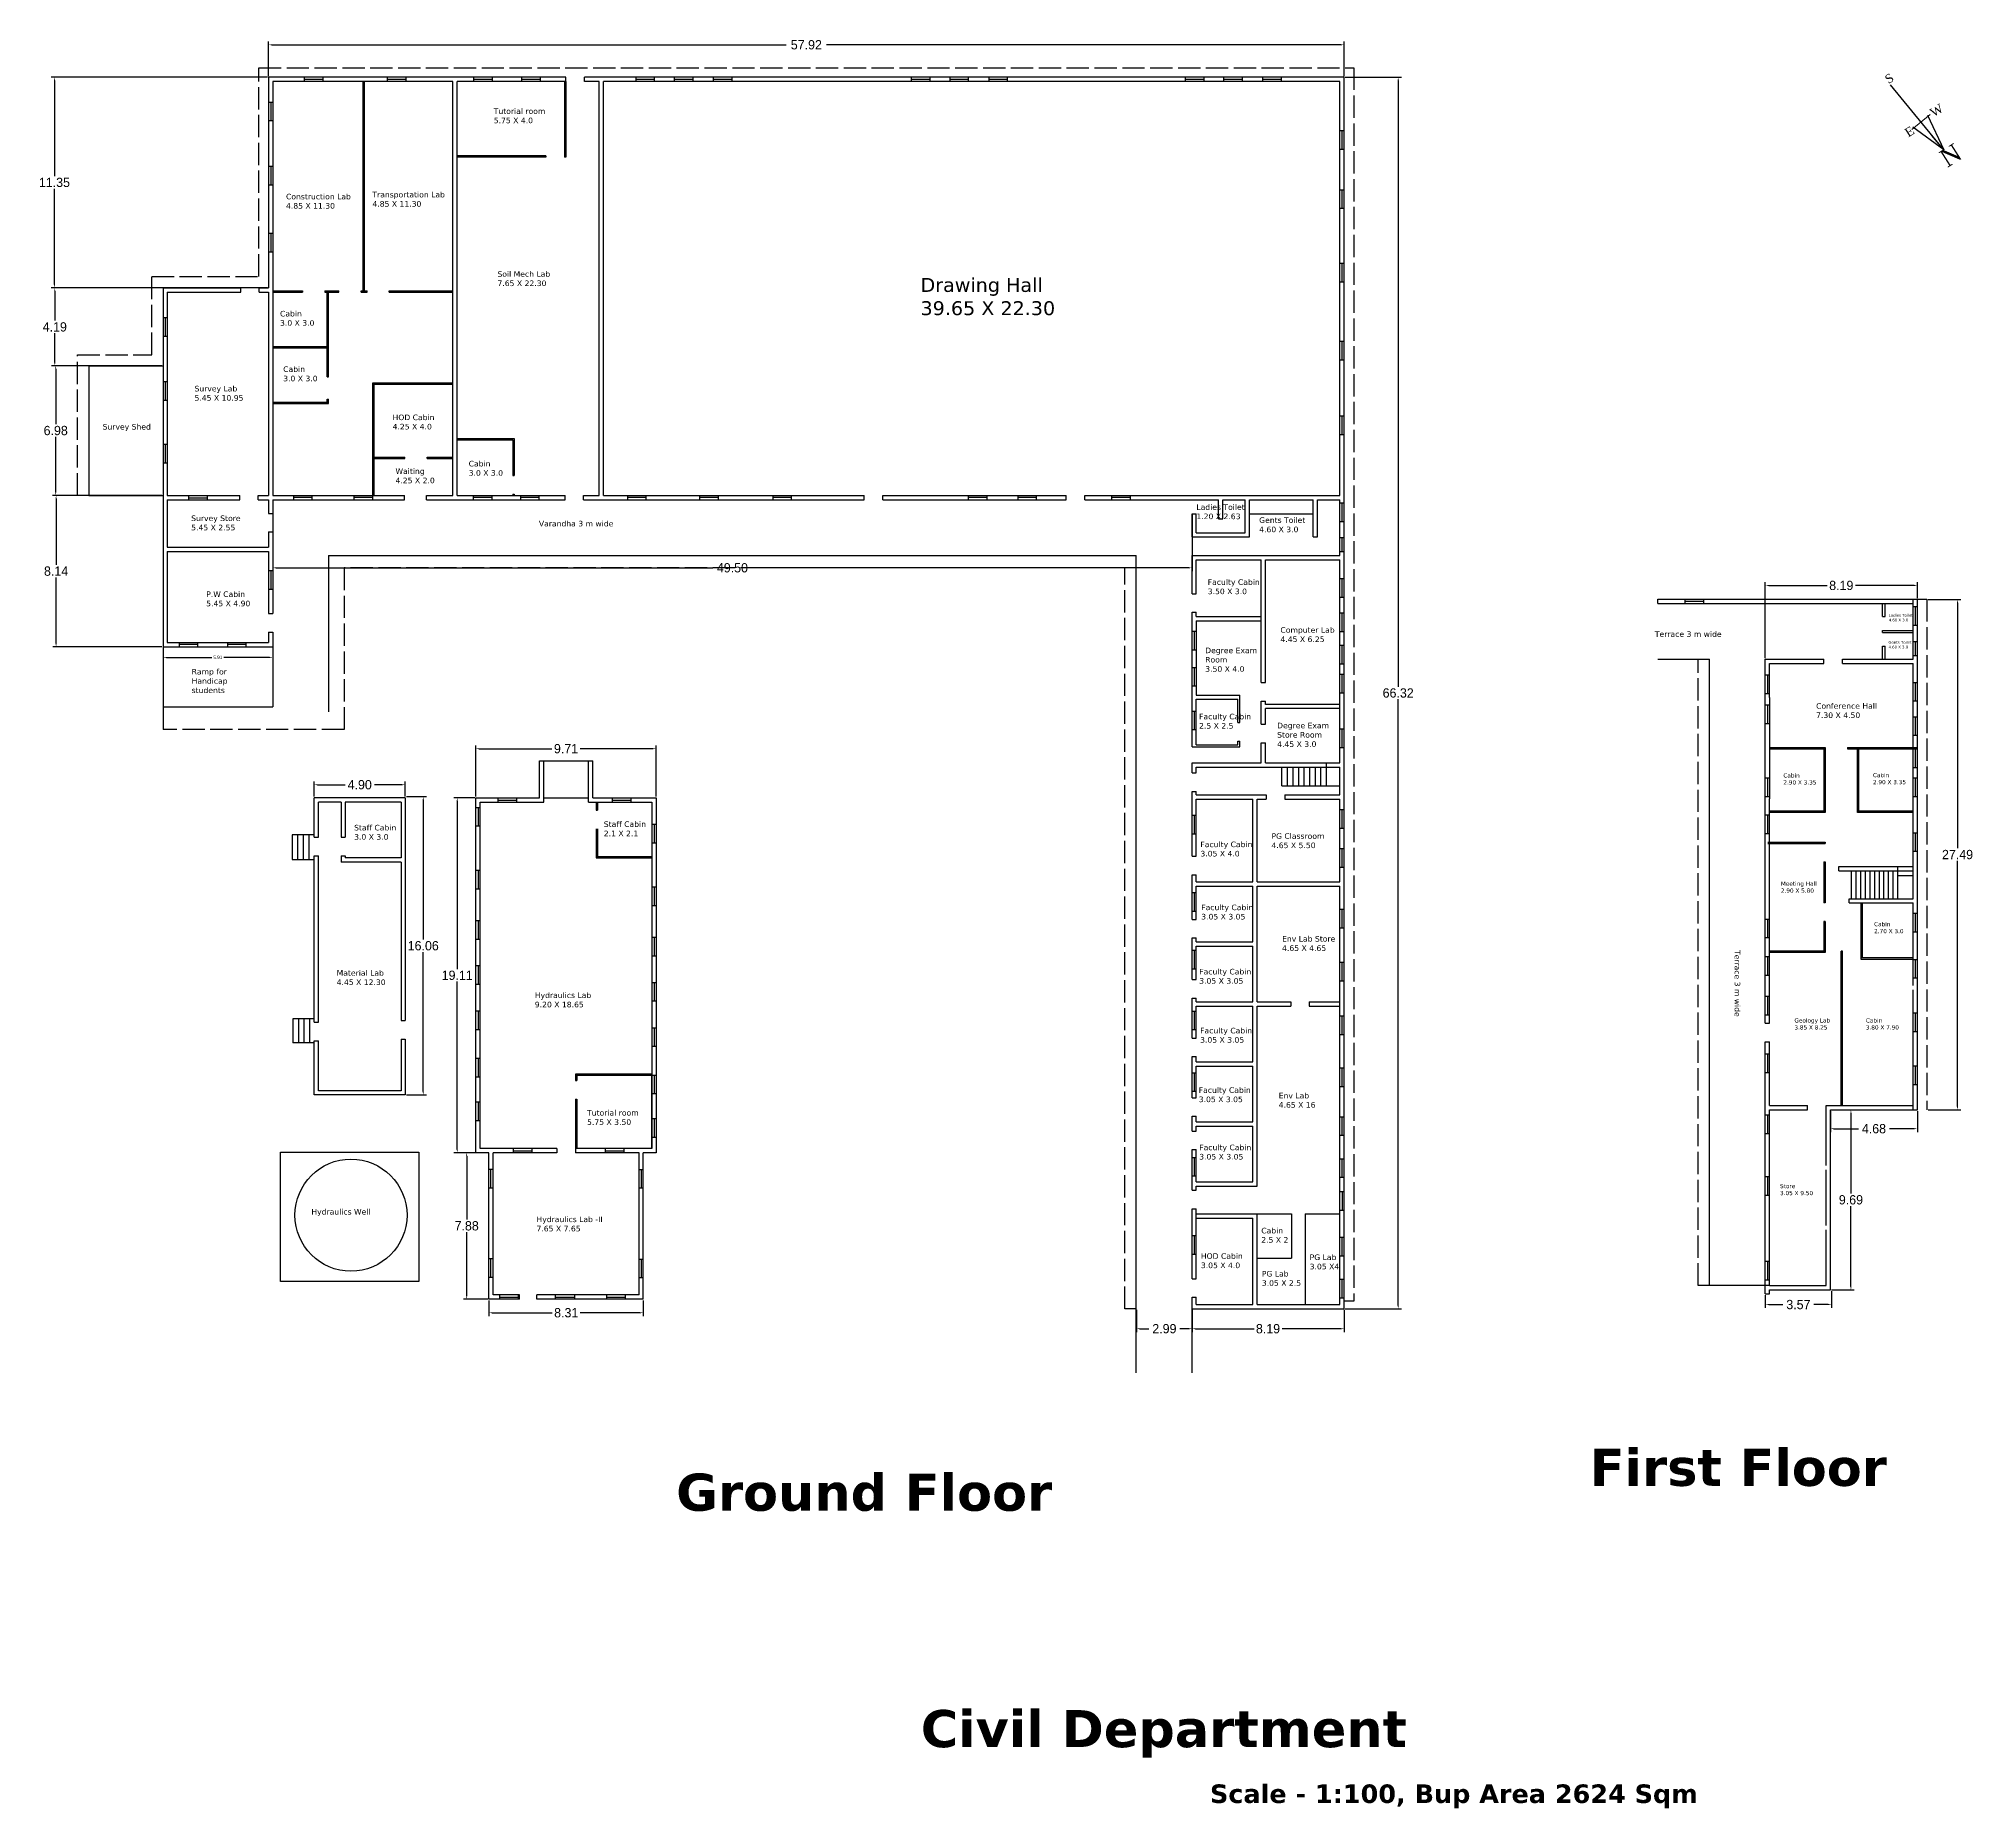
# Model space of a CAD drawing. Header units: inches. Extents: x 31 to 136, y -45 to 50.
import ezdxf

# ---------------------------------------------------------------- set-up
doc = ezdxf.new("R2010")
doc.units = ezdxf.units.IN
doc.header["$MEASUREMENT"] = 0
doc.linetypes.add('ACAD_ISO02W100', pattern=[15, 12, -3])
doc.layers.add('WALL', color=7, linetype='Continuous', lineweight=30)
doc.layers.add('window', color=7, linetype='Continuous', lineweight=13)
doc.styles.add('PRASAD', font='arial.ttf')
doc.dimstyles.get("Standard").update_dxf_attribs({"dimtxt": 0.18, "dimasz": 0.18, "dimexe": 0.18, "dimexo": 0.0625, "dimgap": 0.09, "dimtad": 0, "dimtih": 1, "dimtoh": 1, "dimdec": 4, "dimzin": 0, "dimdsep": 46, "dimtxsty": 'Standard', "dimcen": 0.09, "dimadec": 0, "dimazin": 0, "dimtfac": 1, "dimtdec": 4, "dimtofl": 0, "dimtmove": 0, "dimatfit": 3, "dimfxl": 1, "dimtolj": 1, "dimtzin": 0, "dimarcsym": 0})

# ---------------------------------------------------------------- blocks, each defined once
blk = doc.blocks.new('*D4')
at = {"color": 0, "lineweight": -2}
for p, q in [((43.72, 47.92), (43.72, 49.78)), ((43.9, 49.6), (71.59, 49.6)), ((101.46, 49.6), (73.77, 49.6)), ((101.64, 47.92), (101.64, 49.78))]:
    blk.add_line(p, q, dxfattribs=at)
at = {"color": 0}
for points in [[(43.9, 49.63), (43.9, 49.57), (43.72, 49.6)], [(101.46, 49.63), (101.46, 49.57), (101.64, 49.6)]]:
    blk.add_solid(points, dxfattribs=at)
at = {"layer": 'Defpoints', "color": 0}
for p in [(101.64, 49.6), (43.72, 47.86), (101.64, 47.86)]:
    blk.add_point(p, dxfattribs=at)
at = {"color": 0, "insert": (72.68, 49.6), "char_height": 0.5, "attachment_point": 5}
blk.add_mtext('\\A1;57.92', dxfattribs=at)
blk = doc.blocks.new('*D5')
at = {"color": 0, "lineweight": -2}
for p, q in [((43.66, 47.86), (32.01, 47.86)), ((32.19, 47.68), (32.19, 42.53)), ((32.19, 36.69), (32.19, 41.85)), ((43.66, 36.51), (32.01, 36.51))]:
    blk.add_line(p, q, dxfattribs=at)
at = {"color": 0}
for points in [[(32.16, 47.68), (32.22, 47.68), (32.19, 47.86)], [(32.16, 36.69), (32.22, 36.69), (32.19, 36.51)]]:
    blk.add_solid(points, dxfattribs=at)
at = {"layer": 'Defpoints', "color": 0}
for p in [(43.72, 47.86), (32.19, 36.51), (43.72, 36.51)]:
    blk.add_point(p, dxfattribs=at)
at = {"color": 0, "insert": (32.19, 42.19), "char_height": 0.5, "attachment_point": 5}
blk.add_mtext('\\A1;11.35', dxfattribs=at)
blk = doc.blocks.new('*D6')
at = {"color": 0, "lineweight": -2}
for p, q in [((37.98, 36.51), (32.03, 36.51)), ((32.21, 36.33), (32.21, 34.75)), ((32.21, 32.5), (32.21, 34.07)), ((37.98, 32.32), (32.03, 32.32))]:
    blk.add_line(p, q, dxfattribs=at)
at = {"color": 0}
for points in [[(32.18, 36.33), (32.24, 36.33), (32.21, 36.51)], [(32.18, 32.5), (32.24, 32.5), (32.21, 32.32)]]:
    blk.add_solid(points, dxfattribs=at)
at = {"layer": 'Defpoints', "color": 0}
for p in [(38.04, 36.51), (32.21, 32.32), (38.04, 32.32)]:
    blk.add_point(p, dxfattribs=at)
at = {"color": 0, "insert": (32.21, 34.41), "char_height": 0.5, "attachment_point": 5}
blk.add_mtext('\\A1;4.19', dxfattribs=at)
blk = doc.blocks.new('*D7')
at = {"color": 0, "lineweight": -2}
for p, q in [((33.98, 32.32), (32.08, 32.32)), ((32.26, 32.14), (32.26, 29.17)), ((32.26, 25.52), (32.26, 28.49)), ((34, 25.34), (32.08, 25.34))]:
    blk.add_line(p, q, dxfattribs=at)
at = {"color": 0}
for points in [[(32.23, 32.14), (32.29, 32.14), (32.26, 32.32)], [(32.23, 25.52), (32.29, 25.52), (32.26, 25.34)]]:
    blk.add_solid(points, dxfattribs=at)
at = {"layer": 'Defpoints', "color": 0}
for p in [(34.04, 32.32), (32.26, 25.34), (34.06, 25.34)]:
    blk.add_point(p, dxfattribs=at)
at = {"color": 0, "insert": (32.26, 28.83), "char_height": 0.5, "attachment_point": 5}
blk.add_mtext('\\A1;6.98', dxfattribs=at)
blk = doc.blocks.new('*D8')
at = {"color": 0, "lineweight": -2}
for p, q in [((37.98, 25.33), (32.1, 25.33)), ((32.28, 25.15), (32.28, 21.6)), ((32.28, 17.37), (32.28, 20.92)), ((37.98, 17.19), (32.1, 17.19))]:
    blk.add_line(p, q, dxfattribs=at)
at = {"color": 0}
for points in [[(32.25, 25.15), (32.31, 25.15), (32.28, 25.33)], [(32.25, 17.37), (32.31, 17.37), (32.28, 17.19)]]:
    blk.add_solid(points, dxfattribs=at)
at = {"layer": 'Defpoints', "color": 0}
for p in [(38.04, 25.33), (32.28, 17.19), (38.04, 17.19)]:
    blk.add_point(p, dxfattribs=at)
at = {"color": 0, "insert": (32.28, 21.26), "char_height": 0.5, "attachment_point": 5}
blk.add_mtext('\\A1;8.14', dxfattribs=at)
blk = doc.blocks.new('*D9')
at = {"color": 0, "lineweight": -2}
for p, q in [((101.7, 47.86), (104.73, 47.86)), ((104.55, 47.68), (104.55, 15.04)), ((104.55, -18.28), (104.55, 14.36)), ((101.7, -18.46), (104.73, -18.46))]:
    blk.add_line(p, q, dxfattribs=at)
at = {"color": 0}
for points in [[(104.52, 47.68), (104.58, 47.68), (104.55, 47.86)], [(104.52, -18.28), (104.58, -18.28), (104.55, -18.46)]]:
    blk.add_solid(points, dxfattribs=at)
at = {"layer": 'Defpoints', "color": 0}
for p in [(101.64, 47.86), (101.64, -18.46), (104.55, -18.46)]:
    blk.add_point(p, dxfattribs=at)
at = {"color": 0, "insert": (104.55, 14.7), "char_height": 0.5, "attachment_point": 5}
blk.add_mtext('\\A1;66.32', dxfattribs=at)
blk = doc.blocks.new('*D10')
at = {"color": 0, "lineweight": -2}
for p, q in [((93.45, -18.52), (93.45, -19.71)), ((101.64, -18.52), (101.64, -19.71)), ((93.63, -19.53), (96.79, -19.53)), ((101.46, -19.53), (98.3, -19.53))]:
    blk.add_line(p, q, dxfattribs=at)
at = {"color": 0}
for points in [[(93.63, -19.5), (93.63, -19.56), (93.45, -19.53)], [(101.46, -19.5), (101.46, -19.56), (101.64, -19.53)]]:
    blk.add_solid(points, dxfattribs=at)
at = {"layer": 'Defpoints', "color": 0}
for p in [(93.45, -18.46), (101.64, -18.46), (93.45, -19.53)]:
    blk.add_point(p, dxfattribs=at)
at = {"color": 0, "insert": (97.54, -19.53), "char_height": 0.5, "attachment_point": 5}
blk.add_mtext('\\A1;8.19', dxfattribs=at)
blk = doc.blocks.new('*D11')
at = {"color": 0, "lineweight": -2}
for p, q in [((90.46, -18.52), (90.46, -19.71)), ((93.45, -18.52), (93.45, -19.71)), ((90.64, -19.53), (91.12, -19.53)), ((93.27, -19.53), (92.8, -19.53))]:
    blk.add_line(p, q, dxfattribs=at)
at = {"color": 0}
for points in [[(90.64, -19.5), (90.64, -19.56), (90.46, -19.53)], [(93.27, -19.5), (93.27, -19.56), (93.45, -19.53)]]:
    blk.add_solid(points, dxfattribs=at)
at = {"layer": 'Defpoints', "color": 0}
for p in [(90.46, -18.46), (93.45, -18.46), (93.45, -19.53)]:
    blk.add_point(p, dxfattribs=at)
at = {"color": 0, "insert": (91.96, -19.53), "char_height": 0.5, "attachment_point": 5}
blk.add_mtext('\\A1;2.99', dxfattribs=at)
blk = doc.blocks.new('*D12')
at = {"color": 0, "lineweight": -2}
for p, q in [((43.95, 25.04), (43.95, 21.26)), ((93.45, 24.29), (93.45, 21.26)), ((44.13, 21.44), (67.65, 21.44)), ((93.27, 21.44), (69.75, 21.44))]:
    blk.add_line(p, q, dxfattribs=at)
at = {"color": 0}
for points in [[(44.13, 21.47), (44.13, 21.41), (43.95, 21.44)], [(93.27, 21.47), (93.27, 21.41), (93.45, 21.44)]]:
    blk.add_solid(points, dxfattribs=at)
at = {"layer": 'Defpoints', "color": 0}
for p in [(43.95, 25.1), (93.45, 24.35), (93.45, 21.44)]:
    blk.add_point(p, dxfattribs=at)
at = {"color": 0, "insert": (68.7, 21.44), "char_height": 0.5, "attachment_point": 5}
blk.add_mtext('\\A1;49.50', dxfattribs=at)
blk = doc.blocks.new('*D13')
at = {"color": 0, "lineweight": -2}
for p, q in [((38.04, 17.13), (38.04, 16.44)), ((43.95, 17.13), (43.95, 16.44)), ((38.22, 16.62), (40.66, 16.62)), ((43.77, 16.62), (41.32, 16.62))]:
    blk.add_line(p, q, dxfattribs=at)
at = {"color": 0}
for points in [[(38.22, 16.65), (38.22, 16.59), (38.04, 16.62)], [(43.77, 16.65), (43.77, 16.59), (43.95, 16.62)]]:
    blk.add_solid(points, dxfattribs=at)
at = {"layer": 'Defpoints', "color": 0}
for p in [(38.04, 17.19), (43.95, 17.19), (43.95, 16.62)]:
    blk.add_point(p, dxfattribs=at)
at = {"color": 0, "insert": (40.99, 16.62), "char_height": 0.18, "attachment_point": 5}
blk.add_mtext('\\A1;5.91', dxfattribs=at)
blk = doc.blocks.new('*D20')
at = {"color": 0, "lineweight": -2}
for p, q in [((46.18, 9.12), (46.18, 9.94)), ((46.36, 9.76), (47.84, 9.76)), ((50.9, 9.76), (49.43, 9.76)), ((51.08, 9.12), (51.08, 9.94))]:
    blk.add_line(p, q, dxfattribs=at)
at = {"color": 0}
for points in [[(46.36, 9.79), (46.36, 9.73), (46.18, 9.76)], [(50.9, 9.79), (50.9, 9.73), (51.08, 9.76)]]:
    blk.add_solid(points, dxfattribs=at)
at = {"layer": 'Defpoints', "color": 0}
for p in [(51.08, 9.76), (46.18, 9.06), (51.08, 9.06)]:
    blk.add_point(p, dxfattribs=at)
at = {"color": 0, "insert": (48.63, 9.76), "char_height": 0.5, "attachment_point": 5}
blk.add_mtext('\\A1;4.90', dxfattribs=at)
blk = doc.blocks.new('*D21')
at = {"color": 0, "lineweight": -2}
for p, q in [((51.15, 9.12), (52.23, 9.12)), ((52.05, 8.94), (52.05, 1.43)), ((52.05, -6.76), (52.05, 0.75)), ((51.15, -6.94), (52.23, -6.94))]:
    blk.add_line(p, q, dxfattribs=at)
at = {"color": 0}
for points in [[(52.02, 8.94), (52.08, 8.94), (52.05, 9.12)], [(52.02, -6.76), (52.08, -6.76), (52.05, -6.94)]]:
    blk.add_solid(points, dxfattribs=at)
at = {"layer": 'Defpoints', "color": 0}
for p in [(51.08, 9.12), (51.08, -6.94), (52.05, -6.94)]:
    blk.add_point(p, dxfattribs=at)
at = {"color": 0, "insert": (52.05, 1.09), "char_height": 0.5, "attachment_point": 5}
blk.add_mtext('\\A1;16.06', dxfattribs=at)
blk = doc.blocks.new('*D22')
at = {"color": 0, "lineweight": -2}
for p, q in [((54.82, 9.06), (53.7, 9.06)), ((53.88, 8.88), (53.88, -0.16)), ((53.88, -9.87), (53.88, -0.84)), ((54.82, -10.05), (53.7, -10.05))]:
    blk.add_line(p, q, dxfattribs=at)
at = {"color": 0}
for points in [[(53.85, 8.88), (53.91, 8.88), (53.88, 9.06)], [(53.85, -9.87), (53.91, -9.87), (53.88, -10.05)]]:
    blk.add_solid(points, dxfattribs=at)
at = {"layer": 'Defpoints', "color": 0}
for p in [(54.88, 9.06), (53.88, -10.05), (54.88, -10.05)]:
    blk.add_point(p, dxfattribs=at)
at = {"color": 0, "insert": (53.88, -0.5), "char_height": 0.5, "attachment_point": 5}
blk.add_mtext('\\A1;19.11', dxfattribs=at)
blk = doc.blocks.new('*D23')
at = {"color": 0, "lineweight": -2}
for p, q in [((55.53, -10.05), (54.21, -10.05)), ((54.39, -10.23), (54.39, -13.65)), ((54.39, -17.75), (54.39, -14.33)), ((55.53, -17.93), (54.21, -17.93))]:
    blk.add_line(p, q, dxfattribs=at)
at = {"color": 0}
for points in [[(54.36, -10.23), (54.42, -10.23), (54.39, -10.05)], [(54.36, -17.75), (54.42, -17.75), (54.39, -17.93)]]:
    blk.add_solid(points, dxfattribs=at)
at = {"layer": 'Defpoints', "color": 0}
for p in [(55.59, -10.05), (54.39, -17.93), (55.59, -17.93)]:
    blk.add_point(p, dxfattribs=at)
at = {"color": 0, "insert": (54.39, -13.99), "char_height": 0.5, "attachment_point": 5}
blk.add_mtext('\\A1;7.88', dxfattribs=at)
blk = doc.blocks.new('*D24')
at = {"color": 0, "lineweight": -2}
for p, q in [((55.59, -18), (55.59, -18.85)), ((55.77, -18.67), (58.99, -18.67)), ((63.72, -18.67), (60.5, -18.67)), ((63.9, -18), (63.9, -18.85))]:
    blk.add_line(p, q, dxfattribs=at)
at = {"color": 0}
for points in [[(55.77, -18.64), (55.77, -18.7), (55.59, -18.67)], [(63.72, -18.64), (63.72, -18.7), (63.9, -18.67)]]:
    blk.add_solid(points, dxfattribs=at)
at = {"layer": 'Defpoints', "color": 0}
for p in [(55.59, -17.93), (63.9, -17.93), (63.9, -18.67)]:
    blk.add_point(p, dxfattribs=at)
at = {"color": 0, "insert": (59.75, -18.67), "char_height": 0.5, "attachment_point": 5}
blk.add_mtext('\\A1;8.31', dxfattribs=at)
blk = doc.blocks.new('*D25')
at = {"color": 0, "lineweight": -2}
for p, q in [((54.88, 9.12), (54.88, 11.88)), ((55.06, 11.7), (58.98, 11.7)), ((64.41, 11.7), (60.5, 11.7)), ((64.59, 9.12), (64.59, 11.88))]:
    blk.add_line(p, q, dxfattribs=at)
at = {"color": 0}
for points in [[(55.06, 11.73), (55.06, 11.67), (54.88, 11.7)], [(64.41, 11.73), (64.41, 11.67), (64.59, 11.7)]]:
    blk.add_solid(points, dxfattribs=at)
at = {"layer": 'Defpoints', "color": 0}
for p in [(64.59, 11.7), (54.88, 9.06), (64.59, 9.06)]:
    blk.add_point(p, dxfattribs=at)
at = {"color": 0, "insert": (59.74, 11.7), "char_height": 0.5, "attachment_point": 5}
blk.add_mtext('\\A1;9.71', dxfattribs=at)
blk = doc.blocks.new('*D43')
at = {"color": 0, "lineweight": -2}
for p, q in [((133.09, 19.74), (134.85, 19.74)), ((134.67, 19.56), (134.67, 6.34)), ((134.67, -7.57), (134.67, 5.66)), ((133.09, -7.75), (134.85, -7.75))]:
    blk.add_line(p, q, dxfattribs=at)
at = {"color": 0}
for points in [[(134.64, 19.56), (134.7, 19.56), (134.67, 19.74)], [(134.64, -7.57), (134.7, -7.57), (134.67, -7.75)]]:
    blk.add_solid(points, dxfattribs=at)
at = {"layer": 'Defpoints', "color": 0}
for p in [(133.02, 19.74), (133.02, -7.75), (134.67, -7.75)]:
    blk.add_point(p, dxfattribs=at)
at = {"color": 0, "insert": (134.67, 6), "char_height": 0.5, "attachment_point": 5}
blk.add_mtext('\\A1;27.49', dxfattribs=at)
blk = doc.blocks.new('*D44')
at = {"color": 0, "lineweight": -2}
for p, q in [((124.32, 16.58), (124.32, 20.67)), ((124.5, 20.49), (127.65, 20.49)), ((132.33, 20.49), (129.17, 20.49)), ((132.51, 19.81), (132.51, 20.67))]:
    blk.add_line(p, q, dxfattribs=at)
at = {"color": 0}
for points in [[(124.5, 20.52), (124.5, 20.46), (124.32, 20.49)], [(132.33, 20.52), (132.33, 20.46), (132.51, 20.49)]]:
    blk.add_solid(points, dxfattribs=at)
at = {"layer": 'Defpoints', "color": 0}
for p in [(124.32, 20.49), (132.51, 19.74), (124.32, 16.51)]:
    blk.add_point(p, dxfattribs=at)
at = {"color": 0, "insert": (128.41, 20.49), "char_height": 0.5, "attachment_point": 5}
blk.add_mtext('\\A1;8.19', dxfattribs=at)
blk = doc.blocks.new('*D45')
at = {"color": 0, "lineweight": -2}
for p, q in [((127.83, -7.81), (127.83, -8.94)), ((132.51, -7.81), (132.51, -8.94)), ((128.01, -8.76), (129.33, -8.76)), ((132.33, -8.76), (131.01, -8.76))]:
    blk.add_line(p, q, dxfattribs=at)
at = {"color": 0}
for points in [[(128.01, -8.73), (128.01, -8.79), (127.83, -8.76)], [(132.33, -8.73), (132.33, -8.79), (132.51, -8.76)]]:
    blk.add_solid(points, dxfattribs=at)
at = {"layer": 'Defpoints', "color": 0}
for p in [(127.83, -7.75), (132.51, -7.75), (127.83, -8.76)]:
    blk.add_point(p, dxfattribs=at)
at = {"color": 0, "insert": (130.17, -8.76), "char_height": 0.5, "attachment_point": 5}
blk.add_mtext('\\A1;4.68', dxfattribs=at)
blk = doc.blocks.new('*D46')
at = {"color": 0, "lineweight": -2}
for p, q in [((127.89, -7.75), (129.11, -7.75)), ((128.93, -7.93), (128.93, -12.25)), ((128.93, -17.26), (128.93, -12.93)), ((127.89, -17.44), (129.11, -17.44))]:
    blk.add_line(p, q, dxfattribs=at)
at = {"color": 0}
for points in [[(128.9, -7.93), (128.96, -7.93), (128.93, -7.75)], [(128.9, -17.26), (128.96, -17.26), (128.93, -17.44)]]:
    blk.add_solid(points, dxfattribs=at)
at = {"layer": 'Defpoints', "color": 0}
for p in [(127.83, -7.75), (127.83, -17.44), (128.93, -17.44)]:
    blk.add_point(p, dxfattribs=at)
at = {"color": 0, "insert": (128.93, -12.59), "char_height": 0.5, "attachment_point": 5}
blk.add_mtext('\\A1;9.69', dxfattribs=at)
blk = doc.blocks.new('*D47')
at = {"color": 0, "lineweight": -2}
for p, q in [((127.89, -17.5), (127.89, -18.41)), ((124.32, -17.72), (124.32, -18.41)), ((124.5, -18.23), (125.26, -18.23)), ((127.71, -18.23), (126.94, -18.23))]:
    blk.add_line(p, q, dxfattribs=at)
at = {"color": 0}
for points in [[(124.5, -18.2), (124.5, -18.26), (124.32, -18.23)], [(127.71, -18.2), (127.71, -18.26), (127.89, -18.23)]]:
    blk.add_solid(points, dxfattribs=at)
at = {"layer": 'Defpoints', "color": 0}
for p in [(124.32, -17.65), (127.89, -17.44), (127.89, -18.23)]:
    blk.add_point(p, dxfattribs=at)
at = {"color": 0, "insert": (126.1, -18.23), "char_height": 0.5, "attachment_point": 5}
blk.add_mtext('\\A1;3.57', dxfattribs=at)

msp = doc.modelspace()

# ---------------------------------------------------------------- linework, layer by layer
at = {"linetype": 'ACAD_ISO02W100', "ltscale": 0.1}
for p, q in [((43.197, 37.126), (43.197, 48.37)), ((43.197, 48.37), (102.156, 48.37)), ((102.156, 48.37), (102.156, -18.045)), ((37.432, 32.906), (37.432, 37.126)), ((37.432, 37.126), (43.197, 37.126)), ((33.435, 25.336), (33.435, 32.906)), ((33.435, 32.906), (37.432, 32.906)), ((34.061, 25.336), (33.435, 25.336)), ((89.839, 21.441), (47.785, 21.441)), ((47.785, 21.441), (47.785, 12.739)), ((89.839, -18.46), (89.839, 21.441)), ((133.023, 19.744), (133.023, -7.746)), ((120.706, -17.206), (120.706, 16.514)), ((47.785, 12.739), (38.053, 12.739)), ((90.462, -18.46), (89.839, -18.46)), ((102.156, -18.045), (101.639, -18.045))]:
    msp.add_line(p, q, dxfattribs=at)
for p, q in [((43.719, 47.861), (43.719, 36.511)), ((59.734, 47.861), (43.719, 47.861)), ((43.949, 47.631), (43.949, 25.331)), ((53.649, 47.631), (43.949, 47.631)), ((45.665, 47.631), (45.665, 47.861)), ((45.665, 47.754), (46.665, 47.754)), ((46.665, 47.631), (46.665, 47.861)), ((48.799, 47.631), (48.799, 36.281)), ((48.874, 47.631), (48.874, 36.281)), ((50.129, 47.631), (50.129, 47.861)), ((50.129, 47.754), (51.129, 47.754)), ((51.129, 47.631), (51.129, 47.861)), ((53.649, 25.331), (53.649, 47.631)), ((53.879, 25.331), (53.879, 47.631)), ((59.734, 47.631), (53.879, 47.631)), ((54.775, 47.631), (54.775, 47.861)), ((54.775, 47.754), (55.775, 47.754)), ((55.775, 47.631), (55.775, 47.861)), ((57.365, 47.631), (57.365, 47.861)), ((57.365, 47.754), (58.365, 47.754)), ((58.365, 47.631), (58.365, 47.861)), ((59.659, 47.631), (59.659, 43.556)), ((59.734, 47.631), (59.734, 47.861)), ((59.734, 47.631), (59.734, 43.556)), ((101.639, 47.861), (60.734, 47.861)), ((60.734, 47.631), (60.734, 47.861)), ((61.529, 47.631), (60.734, 47.631)), ((61.529, 25.331), (61.529, 47.631)), ((61.759, 25.331), (61.759, 47.631)), ((101.409, 47.631), (61.759, 47.631)), ((63.512, 47.631), (63.512, 47.861)), ((63.512, 47.754), (64.512, 47.754)), ((64.512, 47.631), (64.512, 47.861)), ((65.583, 47.631), (65.583, 47.861)), ((65.583, 47.754), (66.583, 47.754)), ((66.583, 47.631), (66.583, 47.861)), ((67.683, 47.631), (67.683, 47.861)), ((67.683, 47.754), (68.683, 47.754)), ((68.683, 47.631), (68.683, 47.861)), ((78.346, 47.631), (78.346, 47.861)), ((78.346, 47.754), (79.346, 47.754)), ((79.346, 47.631), (79.346, 47.861)), ((80.417, 47.631), (80.417, 47.861)), ((80.417, 47.754), (81.417, 47.754)), ((81.417, 47.631), (81.417, 47.861)), ((82.517, 47.631), (82.517, 47.861)), ((82.517, 47.754), (83.517, 47.754)), ((83.517, 47.631), (83.517, 47.861)), ((93.094, 47.631), (93.094, 47.861)), ((93.094, 47.754), (94.094, 47.754)), ((94.094, 47.631), (94.094, 47.861)), ((95.166, 47.631), (95.166, 47.861)), ((95.166, 47.754), (96.166, 47.754)), ((96.166, 47.631), (96.166, 47.861)), ((97.266, 47.631), (97.266, 47.861)), ((97.266, 47.754), (98.266, 47.754)), ((98.266, 47.631), (98.266, 47.861)), ((101.409, 25.331), (101.409, 47.631)), ((101.639, -18.459), (101.639, 47.861)), ((43.719, 46.519), (43.949, 46.519)), ((43.836, 46.519), (43.836, 45.519)), ((43.719, 45.519), (43.949, 45.519)), ((101.409, 44.981), (101.639, 44.981)), ((101.518, 44.981), (101.518, 43.981)), ((101.409, 43.981), (101.639, 43.981)), ((43.719, 43.07), (43.949, 43.07)), ((43.836, 43.07), (43.836, 42.07)), ((58.659, 43.631), (53.879, 43.631)), ((58.659, 43.556), (53.879, 43.556)), ((58.659, 43.631), (58.659, 43.556)), ((59.734, 43.631), (59.659, 43.631)), ((59.734, 43.556), (59.659, 43.556)), ((43.719, 42.07), (43.949, 42.07)), ((101.409, 41.798), (101.639, 41.798)), ((101.518, 41.798), (101.518, 40.798)), ((101.409, 40.798), (101.639, 40.798)), ((43.719, 39.459), (43.949, 39.459)), ((43.836, 39.459), (43.836, 38.459)), ((43.719, 38.459), (43.949, 38.459)), ((101.409, 37.843), (101.639, 37.843)), ((101.518, 37.843), (101.518, 36.843)), ((38.039, 36.511), (42.22, 36.511)), ((38.039, 36.511), (38.039, 13.961)), ((42.22, 36.281), (42.22, 36.511)), ((43.22, 36.281), (43.22, 36.511)), ((43.22, 36.511), (43.719, 36.511)), ((101.409, 36.843), (101.639, 36.843)), ((38.269, 36.281), (42.22, 36.281)), ((38.269, 36.281), (38.269, 25.331)), ((43.22, 36.281), (43.719, 36.281)), ((43.719, 36.281), (43.719, 25.331)), ((43.949, 36.356), (45.547, 36.356)), ((43.949, 36.281), (45.547, 36.281)), ((43.949, 36.281), (43.949, 30.281)), ((45.547, 36.356), (45.547, 36.281)), ((46.747, 36.356), (46.747, 36.281)), ((46.747, 36.356), (47.499, 36.356)), ((46.747, 36.281), (47.499, 36.281)), ((46.874, 31.722), (46.874, 36.356)), ((46.949, 31.722), (46.949, 36.356)), ((47.499, 36.281), (47.499, 36.356)), ((48.699, 36.281), (48.699, 36.356)), ((48.699, 36.356), (49.024, 36.356)), ((48.699, 36.281), (49.024, 36.281)), ((49.024, 36.281), (49.024, 36.356)), ((50.224, 36.281), (50.224, 36.356)), ((50.224, 36.356), (53.649, 36.356)), ((50.224, 36.281), (53.649, 36.281)), ((38.039, 34.914), (38.269, 34.914)), ((38.158, 34.914), (38.158, 33.914)), ((38.039, 33.914), (38.269, 33.914)), ((43.949, 33.356), (46.949, 33.356)), ((101.409, 33.645), (101.639, 33.645)), ((101.518, 33.645), (101.518, 32.645)), ((34.039, 32.316), (34.039, 25.331)), ((34.039, 32.316), (38.039, 32.316)), ((43.949, 33.281), (46.949, 33.281)), ((101.409, 32.645), (101.639, 32.645)), ((38.039, 31.472), (38.269, 31.472)), ((38.158, 31.472), (38.158, 30.472)), ((46.874, 31.722), (46.949, 31.722)), ((49.327, 25.331), (49.327, 31.406)), ((49.327, 31.406), (53.649, 31.406)), ((49.327, 31.331), (53.649, 31.331)), ((49.402, 25.331), (49.402, 31.406)), ((38.039, 30.472), (38.269, 30.472)), ((43.949, 30.356), (46.949, 30.356)), ((43.949, 30.281), (46.949, 30.281)), ((46.874, 30.281), (46.874, 30.522)), ((46.874, 30.522), (46.949, 30.522)), ((46.949, 30.281), (46.949, 30.522)), ((101.409, 29.624), (101.639, 29.624)), ((101.518, 29.624), (101.518, 28.624)), ((53.879, 28.406), (56.954, 28.406)), ((53.879, 25.331), (53.879, 28.331)), ((53.879, 28.331), (56.879, 28.331)), ((56.879, 28.331), (56.879, 26.413)), ((56.954, 28.406), (56.954, 26.413)), ((101.409, 28.624), (101.639, 28.624)), ((38.039, 28.094), (38.269, 28.094)), ((38.039, 27.094), (38.269, 27.094)), ((38.158, 28.094), (38.158, 27.094)), ((49.402, 27.406), (51.068, 27.406)), ((49.402, 27.331), (51.068, 27.331)), ((51.068, 27.331), (51.068, 27.406)), ((52.268, 27.331), (52.268, 27.406)), ((52.268, 27.406), (53.649, 27.406)), ((52.268, 27.331), (53.649, 27.331)), ((56.879, 26.413), (56.954, 26.413)), ((34.039, 25.331), (38.039, 25.331)), ((38.269, 25.331), (42.17, 25.331)), ((38.269, 25.101), (42.17, 25.101)), ((38.269, 25.101), (38.269, 22.551)), ((39.435, 25.101), (39.435, 25.331)), ((39.435, 25.216), (40.435, 25.216)), ((40.435, 25.101), (40.435, 25.331)), ((42.17, 25.101), (42.17, 25.331)), ((43.17, 25.101), (43.17, 25.331)), ((43.17, 25.331), (43.719, 25.331)), ((43.17, 25.101), (43.719, 25.101)), ((43.719, 25.101), (43.719, 24.37)), ((43.949, 25.331), (51.033, 25.331)), ((43.949, 25.101), (51.033, 25.101)), ((43.949, 25.101), (43.949, 24.37)), ((45.074, 25.101), (45.074, 25.331)), ((46.074, 25.223), (45.074, 25.223)), ((46.074, 25.101), (46.074, 25.331)), ((48.327, 25.101), (48.327, 25.331)), ((49.327, 25.223), (48.327, 25.223)), ((49.327, 25.101), (49.327, 25.331)), ((51.033, 25.101), (51.033, 25.331)), ((52.233, 25.331), (53.119, 25.331)), ((52.233, 25.101), (52.233, 25.331)), ((52.233, 25.101), (53.119, 25.101)), ((53.119, 25.331), (53.649, 25.331)), ((53.119, 25.101), (59.687, 25.101)), ((53.879, 25.331), (59.687, 25.331)), ((54.764, 25.101), (54.764, 25.331)), ((55.764, 25.223), (54.764, 25.223)), ((55.764, 25.101), (55.764, 25.331)), ((56.879, 25.413), (56.954, 25.413)), ((56.879, 25.413), (56.879, 25.331)), ((56.954, 25.413), (56.954, 25.331)), ((57.301, 25.101), (57.301, 25.331)), ((58.301, 25.223), (57.301, 25.223)), ((58.301, 25.101), (58.301, 25.331)), ((59.687, 25.101), (59.687, 25.331)), ((60.687, 25.101), (60.687, 25.331)), ((60.687, 25.331), (61.529, 25.331)), ((60.687, 25.101), (75.791, 25.101)), ((61.759, 25.331), (75.791, 25.331)), ((63.061, 25.101), (63.061, 25.331)), ((64.061, 25.223), (63.061, 25.223)), ((64.061, 25.101), (64.061, 25.331)), ((66.945, 25.101), (66.945, 25.331)), ((67.945, 25.223), (66.945, 25.223)), ((67.945, 25.101), (67.945, 25.331)), ((70.887, 25.101), (70.887, 25.331)), ((71.887, 25.223), (70.887, 25.223)), ((71.887, 25.101), (71.887, 25.331)), ((75.791, 25.101), (75.791, 25.331)), ((76.791, 25.101), (76.791, 25.331)), ((76.791, 25.331), (86.673, 25.331)), ((76.791, 25.101), (86.673, 25.101)), ((81.416, 25.101), (81.416, 25.331)), ((82.416, 25.223), (81.416, 25.223)), ((82.416, 25.101), (82.416, 25.331)), ((84.08, 25.101), (84.08, 25.331)), ((85.08, 25.223), (84.08, 25.223)), ((85.08, 25.101), (85.08, 25.331)), ((86.673, 25.101), (86.673, 25.331)), ((87.673, 25.101), (87.673, 25.331)), ((87.673, 25.331), (101.409, 25.331)), ((87.673, 25.101), (93.679, 25.101)), ((89.139, 25.101), (89.139, 25.331)), ((90.139, 25.223), (89.139, 25.223)), ((90.139, 25.101), (90.139, 25.331)), ((93.679, 25.101), (94.879, 25.101)), ((94.879, 24.087), (94.879, 25.101)), ((95.109, 24.087), (95.109, 25.101)), ((95.109, 25.101), (96.309, 25.101)), ((96.309, 23.331), (96.309, 25.101)), ((96.539, 23.101), (96.539, 25.101)), ((96.539, 25.101), (99.979, 25.101)), ((99.979, 23.101), (99.979, 25.101)), ((100.209, 23.101), (100.209, 25.101)), ((100.209, 25.101), (101.409, 25.101)), ((101.409, 22.101), (101.409, 25.101)), ((43.719, 24.37), (43.949, 24.37)), ((93.449, 23.101), (93.449, 24.348)), ((93.449, 24.348), (93.679, 24.348)), ((93.679, 23.331), (93.679, 24.348)), ((94.879, 24.087), (95.109, 24.087)), ((96.539, 24.351), (99.979, 24.351)), ((101.409, 24.939), (101.639, 24.939)), ((101.518, 24.939), (101.518, 23.939)), ((43.719, 23.37), (43.949, 23.37)), ((43.719, 23.37), (43.719, 22.551)), ((43.949, 23.37), (43.949, 18.98)), ((93.449, 23.101), (96.539, 23.101)), ((93.679, 23.331), (96.309, 23.331)), ((99.979, 23.101), (100.209, 23.101)), ((101.409, 23.939), (101.639, 23.939)), ((101.409, 23.065), (101.639, 23.065)), ((101.518, 23.065), (101.518, 22.315)), ((38.269, 22.551), (43.719, 22.551)), ((38.269, 22.321), (43.719, 22.321)), ((38.269, 22.321), (38.269, 17.421)), ((43.719, 22.321), (43.719, 18.98)), ((46.949, 22.101), (90.449, 22.101)), ((46.949, 22.101), (46.949, 13.695)), ((90.449, -21.906), (90.449, 22.101)), ((93.449, 22.101), (101.409, 22.101)), ((93.449, 20.047), (93.449, 22.101)), ((101.409, 22.315), (101.639, 22.315)), ((43.719, 21.292), (43.949, 21.292)), ((43.838, 21.292), (43.838, 20.292)), ((93.679, 21.871), (97.179, 21.871)), ((93.679, 20.047), (93.679, 21.871)), ((97.179, 15.263), (97.179, 21.871)), ((97.409, 15.263), (97.409, 21.871)), ((97.409, 21.871), (101.409, 21.871)), ((101.409, 10.941), (101.409, 21.871)), ((101.409, 20.858), (101.639, 20.858)), ((101.518, 20.858), (101.518, 19.858)), ((43.719, 20.292), (43.949, 20.292)), ((93.449, 20.047), (93.679, 20.047)), ((101.409, 19.858), (101.639, 19.858)), ((43.719, 18.98), (43.949, 18.98)), ((93.449, 19.047), (93.679, 19.047)), ((93.449, 11.796), (93.449, 19.047)), ((93.679, 18.821), (93.679, 19.047)), ((93.679, 18.821), (97.179, 18.821)), ((101.409, 19.011), (101.639, 19.011)), ((101.518, 19.011), (101.518, 18.011)), ((118.54, 19.744), (133.023, 19.744)), ((118.54, 19.514), (118.54, 19.744)), ((118.54, 19.514), (124.546, 19.514)), ((120.006, 19.514), (120.006, 19.744)), ((121.006, 19.635), (120.006, 19.635)), ((121.006, 19.514), (121.006, 19.744)), ((124.546, 19.514), (132.276, 19.514)), ((130.626, 18.814), (130.626, 19.514)), ((130.626, 18.814), (130.776, 18.814)), ((130.776, 18.814), (130.776, 19.514)), ((132.276, 19.514), (132.276, 19.744)), ((132.276, 16.514), (132.276, 19.514)), ((132.276, 19.351), (132.506, 19.351)), ((132.385, 19.351), (132.385, 18.351)), ((132.506, -7.746), (132.506, 19.744)), ((43.719, 17.98), (43.949, 17.98)), ((43.719, 17.98), (43.719, 17.421)), ((43.949, 17.98), (43.949, 17.191)), ((93.449, 18.021), (93.679, 18.021)), ((93.58, 17.021), (93.58, 18.021)), ((93.679, 18.591), (97.179, 18.591)), ((93.679, 18.591), (93.679, 14.591)), ((101.409, 18.011), (101.639, 18.011)), ((130.626, 18.064), (132.276, 18.064)), ((130.626, 17.964), (130.626, 18.064)), ((130.626, 17.964), (132.276, 17.964)), ((132.276, 18.351), (132.506, 18.351)), ((38.039, 17.191), (43.949, 17.191)), ((38.269, 17.421), (43.719, 17.421)), ((38.92, 17.191), (38.92, 17.421)), ((38.92, 17.322), (39.92, 17.322)), ((39.92, 17.191), (39.92, 17.421)), ((41.521, 17.191), (41.521, 17.421)), ((41.521, 17.322), (42.521, 17.322)), ((42.521, 17.191), (42.521, 17.421)), ((43.949, 17.191), (43.949, 13.961)), ((93.449, 17.021), (93.679, 17.021)), ((101.409, 17.277), (101.639, 17.277)), ((101.518, 17.277), (101.518, 16.277)), ((130.626, 17.214), (130.776, 17.214)), ((130.626, 16.514), (130.626, 17.214)), ((130.776, 16.514), (130.776, 17.214)), ((132.276, 17.478), (132.506, 17.478)), ((132.276, 16.728), (132.506, 16.728)), ((132.385, 17.478), (132.385, 16.728)), ((93.449, 16.081), (93.679, 16.081)), ((93.58, 15.081), (93.58, 16.081)), ((101.409, 16.277), (101.639, 16.277)), ((101.409, 15.712), (101.639, 15.712)), ((101.518, 15.712), (101.518, 14.712)), ((118.54, 16.514), (121.316, 16.514)), ((121.316, -17.206), (121.316, 16.514)), ((124.316, 16.514), (127.471, 16.514)), ((124.316, 14.46), (124.316, 16.514)), ((124.316, 15.673), (124.546, 15.673)), ((124.447, 14.673), (124.447, 15.673)), ((124.546, 16.284), (127.471, 16.284)), ((124.546, 14.46), (124.546, 16.284)), ((127.471, 16.284), (127.471, 16.514)), ((128.471, 16.514), (132.276, 16.514)), ((128.471, 16.284), (128.471, 16.514)), ((128.471, 16.284), (132.276, 16.284)), ((132.276, 5.354), (132.276, 16.284)), ((93.449, 15.081), (93.679, 15.081)), ((93.679, 14.591), (96.029, 14.591)), ((96.029, 13.108), (96.029, 14.591)), ((97.179, 15.263), (97.409, 15.263)), ((101.409, 14.712), (101.639, 14.712)), ((124.316, 14.673), (124.546, 14.673)), ((132.276, 15.271), (132.506, 15.271)), ((132.385, 15.271), (132.385, 14.271)), ((38.039, 13.961), (39.239, 13.961)), ((38.039, 13.961), (38.053, 12.739)), ((39.239, 13.961), (43.949, 13.961)), ((93.449, 13.73), (93.679, 13.73)), ((93.58, 12.73), (93.58, 13.73)), ((93.679, 14.361), (95.914, 14.361)), ((93.679, 11.911), (93.679, 14.361)), ((95.914, 13.108), (95.914, 14.361)), ((97.179, 14.263), (97.409, 14.263)), ((97.179, 13.016), (97.179, 14.263)), ((97.409, 14.089), (97.409, 14.263)), ((101.409, 14.089), (97.409, 14.089)), ((101.409, 13.859), (97.409, 13.859)), ((97.409, 13.016), (97.409, 13.859)), ((124.316, 5.354), (124.316, 14.46)), ((124.316, 14.055), (124.546, 14.055)), ((124.447, 13.055), (124.447, 14.055)), ((124.546, 14.46), (124.546, 9.004)), ((132.276, 14.271), (132.506, 14.271)), ((93.449, 12.73), (93.679, 12.73)), ((95.914, 13.108), (96.029, 13.108)), ((97.179, 13.016), (97.409, 13.016)), ((101.409, 12.765), (101.639, 12.765)), ((101.518, 12.765), (101.518, 11.765)), ((124.316, 13.055), (124.546, 13.055)), ((132.276, 13.424), (132.506, 13.424)), ((132.385, 13.424), (132.385, 12.424)), ((93.449, 11.796), (96.029, 11.796)), ((93.679, 11.911), (95.914, 11.911)), ((95.914, 12.108), (96.029, 12.108)), ((95.914, 11.911), (95.914, 12.108)), ((96.029, 11.796), (96.029, 12.108)), ((97.179, 12.016), (97.409, 12.016)), ((97.179, 10.941), (97.179, 12.016)), ((97.409, 10.941), (97.409, 12.016)), ((101.409, 11.765), (101.639, 11.765)), ((124.546, 11.764), (127.546, 11.764)), ((124.546, 11.689), (127.546, 11.689)), ((127.471, 11.764), (127.471, 8.271)), ((127.546, 11.764), (127.546, 8.271)), ((128.746, 11.764), (132.506, 11.764)), ((128.746, 11.764), (128.746, 11.689)), ((128.746, 11.689), (132.506, 11.689)), ((129.276, 8.271), (129.276, 11.764)), ((129.351, 8.271), (129.351, 11.764)), ((132.276, 12.424), (132.506, 12.424)), ((132.385, 11.689), (132.385, 10.689)), ((58.315, 11.056), (61.175, 11.056)), ((58.315, 9.056), (58.315, 11.056)), ((58.545, 8.826), (58.545, 11.056)), ((60.945, 8.826), (60.945, 11.056)), ((61.175, 9.056), (61.175, 11.056)), ((93.449, 10.941), (97.179, 10.941)), ((93.449, 10.395), (93.449, 10.941)), ((93.679, 10.711), (101.409, 10.711)), ((93.679, 10.395), (93.679, 10.711)), ((97.409, 10.941), (101.409, 10.941)), ((98.293, 9.711), (98.293, 10.711)), ((98.593, 9.711), (98.593, 10.711)), ((98.893, 9.711), (98.893, 10.711)), ((99.193, 9.711), (99.193, 10.711)), ((99.493, 9.711), (99.493, 10.711)), ((99.793, 9.711), (99.793, 10.711)), ((100.093, 9.711), (100.093, 10.711)), ((100.393, 9.711), (100.393, 10.711)), ((100.693, 9.711), (100.693, 10.941)), ((101.409, 9.211), (101.409, 10.711)), ((132.276, 10.689), (132.506, 10.689)), ((93.449, 10.395), (93.679, 10.395)), ((93.449, 9.395), (93.679, 9.395)), ((93.449, 5.909), (93.449, 9.395)), ((93.679, 9.211), (93.679, 9.395)), ((98.293, 9.711), (101.409, 9.711)), ((124.316, 10.125), (124.546, 10.125)), ((124.447, 9.125), (124.447, 10.125)), ((132.276, 10.125), (132.506, 10.125)), ((132.385, 10.125), (132.385, 9.125)), ((51.084, 9.056), (46.184, 9.056)), ((46.184, 6.942), (46.184, 9.056)), ((46.414, 6.942), (46.414, 8.826)), ((47.624, 8.826), (46.414, 8.826)), ((47.624, 8.826), (47.624, 6.942)), ((50.854, 8.826), (47.854, 8.826)), ((47.854, 8.826), (47.854, 6.942)), ((50.854, 8.826), (50.854, 5.826)), ((51.084, 9.056), (51.084, -2.938)), ((54.884, 9.056), (58.315, 9.056)), ((54.884, -10.054), (54.884, 9.056)), ((55.114, 8.525), (54.884, 8.525)), ((55.002, 8.525), (55.002, 7.525)), ((55.114, 8.826), (58.545, 8.826)), ((55.114, -9.824), (55.114, 8.826)), ((56.084, 8.826), (56.084, 9.056)), ((56.084, 8.939), (57.084, 8.939)), ((57.084, 8.826), (57.084, 9.056)), ((58.545, 9.056), (60.945, 9.056)), ((60.945, 8.826), (64.364, 8.826)), ((61.175, 9.056), (64.594, 9.056)), ((61.364, 8.826), (61.364, 8.392)), ((61.364, 8.392), (61.439, 8.392)), ((61.439, 8.826), (61.439, 8.392)), ((62.249, 8.826), (62.249, 9.056)), ((62.249, 8.939), (63.249, 8.939)), ((63.249, 8.826), (63.249, 9.056)), ((64.364, 8.826), (64.364, -9.824)), ((64.594, 9.056), (64.594, -10.054)), ((93.679, 9.211), (97.44, 9.211)), ((93.679, 8.981), (96.729, 8.981)), ((93.679, 5.909), (93.679, 8.981)), ((96.729, 4.531), (96.729, 8.981)), ((96.959, 4.531), (96.959, 8.981)), ((96.959, 8.981), (97.44, 8.981)), ((97.44, 9.211), (97.44, 8.981)), ((98.44, 9.211), (98.44, 8.981)), ((98.44, 9.211), (101.409, 9.211)), ((98.44, 8.981), (101.409, 8.981)), ((101.409, 4.531), (101.409, 8.981)), ((101.409, 8.431), (101.639, 8.431)), ((101.518, 8.431), (101.518, 7.431)), ((124.316, 9.125), (124.546, 9.125)), ((124.546, 5.354), (124.546, 9.004)), ((127.546, 8.346), (124.546, 8.346)), ((132.276, 8.346), (129.276, 8.346)), ((132.276, 9.125), (132.506, 9.125)), ((55.114, 7.525), (54.884, 7.525)), ((61.364, 7.392), (61.364, 5.826)), ((61.439, 7.392), (61.439, 5.826)), ((64.594, 7.624), (64.364, 7.624)), ((64.477, 7.624), (64.477, 6.624)), ((93.449, 8.118), (93.679, 8.118)), ((93.58, 7.118), (93.58, 8.118)), ((101.409, 7.431), (101.639, 7.431)), ((124.316, 8.142), (124.546, 8.142)), ((124.447, 7.142), (124.447, 8.142)), ((127.546, 8.271), (124.546, 8.271)), ((132.276, 8.271), (129.276, 8.271)), ((44.984, 7.064), (44.984, 5.742)), ((46.184, 7.064), (44.984, 7.064)), ((45.284, 7.064), (45.284, 5.742)), ((45.584, 7.064), (45.584, 5.742)), ((45.884, 7.064), (45.884, 5.742)), ((46.184, 6.942), (46.414, 6.942)), ((47.624, 6.942), (47.854, 6.942)), ((64.594, 6.624), (64.364, 6.624)), ((93.449, 7.118), (93.679, 7.118)), ((101.409, 6.321), (101.639, 6.321)), ((101.518, 6.321), (101.518, 5.321)), ((124.316, 7.142), (124.546, 7.142)), ((124.461, 6.678), (127.546, 6.678)), ((124.461, 6.603), (127.546, 6.603)), ((127.546, 6.678), (127.546, 6.603)), ((132.276, 7.178), (132.506, 7.178)), ((132.385, 7.178), (132.385, 6.178)), ((44.984, 5.742), (46.184, 5.742)), ((46.184, 5.942), (46.414, 5.942)), ((46.184, -3.02), (46.184, 5.942)), ((46.414, -3.02), (46.414, 5.942)), ((47.624, 5.942), (47.624, 5.596)), ((47.624, 5.942), (47.854, 5.942)), ((50.854, 5.596), (47.624, 5.596)), ((47.854, 5.942), (47.854, 5.826)), ((50.854, 5.826), (47.854, 5.826)), ((50.854, 5.596), (50.854, -2.938)), ((61.364, 5.901), (64.364, 5.901)), ((61.364, 5.826), (64.364, 5.826)), ((93.449, 5.909), (93.679, 5.909)), ((101.409, 5.321), (101.639, 5.321)), ((124.316, 4.807), (124.316, 5.354)), ((124.546, 3.807), (124.546, 5.354)), ((127.471, 5.603), (127.471, 3.394)), ((127.471, 5.603), (127.546, 5.603)), ((127.546, 5.603), (127.546, 3.394)), ((128.276, 5.354), (132.276, 5.354)), ((128.276, 5.124), (128.276, 5.354)), ((131.46, 3.624), (131.46, 5.354)), ((132.276, 6.178), (132.506, 6.178)), ((132.276, 3.624), (132.276, 5.354)), ((55.114, 5.144), (54.884, 5.144)), ((55.002, 5.144), (55.002, 4.144)), ((64.594, 4.243), (64.364, 4.243)), ((64.477, 4.243), (64.477, 3.243)), ((93.449, 4.909), (93.679, 4.909)), ((93.449, 2.51), (93.449, 4.909)), ((93.679, 4.531), (93.679, 4.909)), ((93.679, 4.531), (96.729, 4.531)), ((93.679, 4.301), (96.729, 4.301)), ((93.679, 2.51), (93.679, 4.301)), ((96.729, 1.301), (96.729, 4.301)), ((96.959, 4.531), (101.409, 4.531)), ((96.959, -1.929), (96.959, 4.301)), ((96.959, 4.301), (101.409, 4.301)), ((101.409, -18.229), (101.409, 4.301)), ((124.316, 0.321), (124.316, 4.807)), ((128.276, 5.124), (132.276, 5.124)), ((128.96, 3.624), (128.96, 5.124)), ((129.21, 3.624), (129.21, 5.124)), ((129.46, 3.624), (129.46, 5.124)), ((129.71, 3.624), (129.71, 5.124)), ((129.96, 3.624), (129.96, 5.124)), ((130.21, 3.624), (130.21, 5.124)), ((130.46, 3.624), (130.46, 5.124)), ((130.71, 3.624), (130.71, 5.124)), ((130.96, 3.624), (130.96, 5.124)), ((131.21, 3.624), (131.21, 5.124)), ((131.46, 4.874), (132.276, 4.874)), ((55.114, 4.144), (54.884, 4.144)), ((64.594, 3.243), (64.364, 3.243)), ((93.449, 3.961), (93.679, 3.961)), ((93.58, 2.961), (93.58, 3.961)), ((124.546, 3.624), (124.546, 3.807)), ((124.546, -0.679), (124.546, 3.624)), ((127.546, 3.394), (127.471, 3.394)), ((128.826, 3.624), (132.276, 3.624)), ((128.826, 3.394), (128.826, 3.624)), ((128.826, 3.394), (132.276, 3.394)), ((129.476, 0.434), (129.476, 3.394)), ((129.551, 0.434), (129.551, 3.394)), ((132.276, -1.056), (132.276, 3.394)), ((55.114, 2.435), (54.884, 2.435)), ((55.002, 2.435), (55.002, 1.435)), ((93.449, 2.961), (93.679, 2.961)), ((93.449, 2.51), (93.679, 2.51)), ((101.409, 3.064), (101.639, 3.064)), ((101.518, 3.064), (101.518, 2.064)), ((124.316, 2.531), (124.546, 2.531)), ((124.447, 1.531), (124.447, 2.531)), ((127.471, 2.394), (127.471, 0.733)), ((127.546, 2.394), (127.471, 2.394)), ((127.546, 2.394), (127.546, 0.733)), ((132.276, 2.844), (132.506, 2.844)), ((132.385, 2.844), (132.385, 1.844)), ((55.114, 1.435), (54.884, 1.435)), ((64.594, 1.533), (64.364, 1.533)), ((64.477, 1.533), (64.477, 0.533)), ((93.449, 1.51), (93.679, 1.51)), ((93.449, -0.733), (93.449, 1.51)), ((93.679, 1.301), (93.679, 1.51)), ((93.679, 1.301), (96.729, 1.301)), ((93.679, 1.071), (96.729, 1.071)), ((93.679, -0.733), (93.679, 1.071)), ((96.729, -1.929), (96.729, 1.071)), ((101.409, 2.064), (101.639, 2.064)), ((124.316, 1.531), (124.546, 1.531)), ((132.276, 1.844), (132.506, 1.844)), ((55.114, 0.004), (54.884, 0.004)), ((55.002, 0.004), (55.002, -0.996)), ((64.594, 0.533), (64.364, 0.533)), ((93.449, 0.852), (93.679, 0.852)), ((93.58, -0.148), (93.58, 0.852)), ((101.409, 0.206), (101.639, 0.206)), ((101.518, 0.206), (101.518, -0.794)), ((124.316, 0.517), (124.546, 0.517)), ((124.316, -3.078), (124.316, 0.321)), ((124.447, -0.483), (124.447, 0.517)), ((127.546, 0.808), (124.546, 0.808)), ((127.546, 0.733), (124.546, 0.733)), ((128.401, -7.516), (128.401, 0.808)), ((128.476, 0.808), (128.401, 0.808)), ((128.476, 0.733), (128.401, 0.733)), ((128.476, -7.516), (128.476, 0.808)), ((129.476, 0.359), (129.476, 0.434)), ((132.276, 0.434), (129.476, 0.434)), ((132.276, 0.359), (129.476, 0.359)), ((132.276, 0.359), (132.506, 0.359)), ((132.385, 0.359), (132.385, -0.641)), ((55.114, -0.996), (54.884, -0.996)), ((64.594, -0.898), (64.364, -0.898)), ((64.477, -0.898), (64.477, -1.898)), ((93.449, -0.148), (93.679, -0.148)), ((93.449, -0.733), (93.679, -0.733)), ((101.409, -0.794), (101.639, -0.794)), ((124.316, -0.483), (124.546, -0.483)), ((124.546, -1.286), (124.546, -0.679)), ((132.276, -0.641), (132.506, -0.641)), ((64.594, -1.898), (64.364, -1.898)), ((93.449, -1.733), (93.679, -1.733)), ((93.449, -3.879), (93.449, -1.733)), ((93.679, -1.929), (93.679, -1.733)), ((93.679, -1.929), (96.729, -1.929)), ((96.959, -1.929), (98.763, -1.929)), ((98.763, -1.929), (98.763, -2.159)), ((99.763, -1.929), (99.763, -2.159)), ((99.763, -1.929), (101.409, -1.929)), ((124.316, -1.627), (124.546, -1.627)), ((124.447, -2.627), (124.447, -1.627)), ((124.546, -3.078), (124.546, -1.286)), ((132.276, -7.746), (132.276, -1.286)), ((46.184, -2.841), (45.029, -2.841)), ((45.029, -2.841), (45.029, -4.142)), ((45.329, -2.841), (45.329, -4.142)), ((45.629, -2.841), (45.629, -4.142)), ((45.929, -2.841), (45.929, -4.142)), ((46.184, -3.02), (46.414, -3.02)), ((50.854, -2.938), (51.084, -2.938)), ((55.114, -2.436), (54.884, -2.436)), ((55.002, -2.436), (55.002, -3.436)), ((93.449, -2.425), (93.679, -2.425)), ((93.58, -3.425), (93.58, -2.425)), ((93.679, -2.159), (96.729, -2.159)), ((93.679, -3.879), (93.679, -2.159)), ((96.729, -5.159), (96.729, -2.159)), ((96.959, -11.849), (96.959, -2.159)), ((96.959, -2.159), (98.763, -2.159)), ((99.763, -2.159), (101.409, -2.159)), ((101.409, -2.68), (101.639, -2.68)), ((101.518, -2.68), (101.518, -3.68)), ((124.316, -2.627), (124.546, -2.627)), ((124.316, -3.078), (124.546, -3.078)), ((132.276, -2.523), (132.506, -2.523)), ((132.385, -2.523), (132.385, -3.523)), ((46.184, -4.142), (45.029, -4.142)), ((46.184, -6.944), (46.184, -4.02)), ((46.184, -4.02), (46.414, -4.02)), ((46.414, -6.714), (46.414, -4.02)), ((50.854, -3.938), (51.084, -3.938)), ((50.854, -3.938), (50.854, -6.714)), ((51.084, -3.938), (51.084, -6.944)), ((55.114, -3.436), (54.884, -3.436)), ((64.594, -3.337), (64.364, -3.337)), ((64.477, -3.337), (64.477, -4.337)), ((93.449, -3.425), (93.679, -3.425)), ((93.449, -3.879), (93.679, -3.879)), ((101.409, -3.68), (101.639, -3.68)), ((124.316, -6.32), (124.316, -4.078)), ((124.316, -4.078), (124.546, -4.078)), ((124.546, -4.286), (124.546, -4.078)), ((132.276, -3.523), (132.506, -3.523)), ((55.114, -4.985), (54.884, -4.985)), ((55.002, -4.985), (55.002, -5.985)), ((64.594, -4.337), (64.364, -4.337)), ((93.449, -4.879), (93.679, -4.879)), ((93.449, -7.091), (93.449, -4.879)), ((93.679, -5.159), (93.679, -4.879)), ((93.679, -5.159), (96.729, -5.159)), ((124.316, -4.735), (124.546, -4.735)), ((124.447, -5.735), (124.447, -4.735)), ((124.546, -6.32), (124.546, -4.286)), ((55.114, -5.985), (54.884, -5.985)), ((60.251, -5.824), (60.25, -6.165)), ((60.25, -6.165), (60.325, -6.165)), ((64.364, -5.824), (60.251, -5.824)), ((64.364, -5.899), (60.251, -5.899)), ((60.326, -5.824), (60.325, -6.165)), ((64.364, -9.824), (64.364, -5.824)), ((64.594, -5.886), (64.364, -5.886)), ((64.477, -5.886), (64.477, -6.886)), ((93.449, -5.746), (93.679, -5.746)), ((93.58, -6.746), (93.58, -5.746)), ((93.679, -5.389), (96.729, -5.389)), ((93.679, -7.091), (93.679, -5.389)), ((96.729, -8.389), (96.729, -5.389)), ((101.409, -5.488), (101.639, -5.488)), ((101.518, -5.488), (101.518, -6.488)), ((124.316, -5.735), (124.546, -5.735)), ((132.276, -5.381), (132.506, -5.381)), ((132.385, -5.381), (132.385, -6.381)), ((51.084, -6.944), (46.184, -6.944)), ((50.854, -6.714), (46.414, -6.714)), ((60.248, -7.165), (60.241, -9.824)), ((60.248, -7.165), (60.323, -7.165)), ((60.323, -7.165), (60.316, -9.824)), ((64.594, -6.886), (64.364, -6.886)), ((93.449, -6.746), (93.679, -6.746)), ((93.449, -7.091), (93.679, -7.091)), ((101.409, -6.488), (101.639, -6.488)), ((124.316, -10.466), (124.316, -6.32)), ((124.546, -7.516), (124.546, -6.32)), ((132.276, -6.381), (132.506, -6.381)), ((55.114, -7.327), (54.884, -7.327)), ((55.114, -8.327), (54.884, -8.327)), ((55.002, -7.327), (55.002, -8.327)), ((64.594, -8.228), (64.364, -8.228)), ((64.477, -8.228), (64.477, -9.228)), ((93.449, -8.091), (93.679, -8.091)), ((93.449, -8.886), (93.449, -8.091)), ((93.679, -8.389), (93.679, -8.091)), ((101.409, -8.114), (101.639, -8.114)), ((101.518, -8.114), (101.518, -9.114)), ((124.316, -8.012), (124.546, -8.012)), ((124.447, -9.012), (124.447, -8.012)), ((124.546, -7.516), (126.596, -7.516)), ((124.546, -7.746), (126.596, -7.746)), ((124.546, -9.466), (124.546, -7.746)), ((126.596, -7.746), (126.596, -7.516)), ((127.596, -7.516), (127.826, -7.516)), ((127.596, -10.746), (127.596, -7.516)), ((127.826, -7.516), (130.63, -7.516)), ((127.826, -7.746), (129.63, -7.746)), ((127.826, -17.436), (127.826, -7.746)), ((129.63, -7.746), (132.506, -7.746)), ((130.63, -7.516), (132.276, -7.516)), ((64.594, -9.228), (64.364, -9.228)), ((93.449, -8.886), (93.679, -8.886)), ((93.679, -8.389), (96.729, -8.389)), ((93.679, -8.619), (96.729, -8.619)), ((93.679, -8.886), (93.679, -8.619)), ((96.729, -11.619), (96.729, -8.619)), ((101.409, -9.114), (101.639, -9.114)), ((124.316, -9.012), (124.546, -9.012)), ((55.59, -10.054), (54.884, -10.054)), ((59.241, -9.824), (55.114, -9.824)), ((55.59, -17.934), (55.59, -10.054)), ((55.82, -17.704), (55.82, -10.054)), ((59.241, -10.054), (55.82, -10.054)), ((56.892, -9.824), (56.892, -10.054)), ((56.892, -9.944), (57.892, -9.944)), ((57.892, -9.824), (57.892, -10.054)), ((59.241, -9.824), (59.241, -10.054)), ((64.364, -9.824), (60.241, -9.824)), ((60.241, -9.824), (60.241, -10.054)), ((63.67, -10.054), (60.241, -10.054)), ((61.845, -9.824), (61.845, -10.054)), ((61.845, -9.944), (62.845, -9.944)), ((62.845, -9.824), (62.845, -10.054)), ((63.67, -17.704), (63.67, -10.054)), ((64.594, -10.054), (63.9, -10.054)), ((63.9, -17.934), (63.9, -10.054)), ((93.449, -9.886), (93.679, -9.886)), ((93.449, -12.066), (93.449, -9.886)), ((93.449, -10.304), (93.679, -10.304)), ((93.58, -11.304), (93.58, -10.304)), ((93.679, -11.619), (93.679, -9.886)), ((101.409, -10.375), (101.639, -10.375)), ((101.518, -10.375), (101.518, -11.375)), ((124.546, -12.679), (124.546, -9.466)), ((55.82, -10.962), (55.59, -10.962)), ((55.693, -11.962), (55.693, -10.962)), ((63.9, -10.965), (63.67, -10.965)), ((63.786, -10.965), (63.786, -11.965)), ((93.449, -11.304), (93.679, -11.304)), ((101.409, -11.375), (101.639, -11.375)), ((124.316, -13.679), (124.316, -10.466)), ((124.316, -11.333), (124.546, -11.333)), ((124.447, -12.333), (124.447, -11.333)), ((127.596, -13.976), (127.596, -10.976)), ((55.82, -11.962), (55.59, -11.962)), ((63.9, -11.965), (63.67, -11.965)), ((93.449, -12.066), (93.679, -12.066)), ((93.679, -11.619), (96.729, -11.619)), ((93.679, -11.849), (96.959, -11.849)), ((93.679, -12.066), (93.679, -11.849)), ((101.409, -12.144), (101.639, -12.144)), ((101.534, -12.144), (101.534, -13.144)), ((124.316, -12.333), (124.546, -12.333)), ((93.449, -13.066), (93.679, -13.066)), ((93.449, -16.835), (93.449, -13.066)), ((93.679, -16.835), (93.679, -13.066)), ((93.679, -13.349), (96.959, -13.349)), ((96.959, -18.229), (96.959, -13.349)), ((96.959, -13.349), (98.81, -13.349)), ((98.81, -13.349), (98.81, -15.729)), ((99.532, -13.349), (99.532, -18.229)), ((99.532, -13.349), (101.409, -13.349)), ((101.409, -13.144), (101.639, -13.144)), ((124.546, -13.976), (124.546, -12.679)), ((93.449, -14.512), (93.679, -14.512)), ((93.58, -15.512), (93.58, -14.512)), ((93.679, -13.579), (96.729, -13.579)), ((96.729, -18.229), (96.729, -13.579)), ((124.316, -14.474), (124.316, -13.679)), ((124.316, -17.653), (124.316, -14.474)), ((124.546, -17.206), (124.546, -13.976)), ((127.596, -17.206), (127.596, -14.206)), ((93.449, -15.512), (93.679, -15.512)), ((101.409, -14.606), (101.639, -14.606)), ((101.409, -15.606), (101.639, -15.606)), ((101.518, -14.606), (101.518, -15.606)), ((55.82, -15.764), (55.59, -15.764)), ((55.693, -16.764), (55.693, -15.764)), ((63.9, -15.795), (63.67, -15.795)), ((63.786, -15.795), (63.786, -16.795)), ((96.959, -15.729), (98.81, -15.729)), ((124.316, -15.891), (124.546, -15.891)), ((124.447, -16.891), (124.447, -15.891)), ((55.82, -16.764), (55.59, -16.764)), ((57.229, -17.704), (55.82, -17.704)), ((56.162, -17.704), (56.162, -17.934)), ((57.162, -17.704), (57.162, -17.934)), ((57.229, -17.934), (57.229, -17.704)), ((63.67, -17.704), (58.166, -17.704)), ((58.166, -17.934), (58.166, -17.704)), ((59.166, -17.934), (59.166, -17.704)), ((60.206, -17.934), (60.206, -17.704)), ((61.935, -17.934), (61.935, -17.704)), ((62.935, -17.934), (62.935, -17.704)), ((63.9, -16.795), (63.67, -16.795)), ((93.449, -16.835), (93.679, -16.835)), ((101.409, -16.869), (101.639, -16.869)), ((101.518, -16.869), (101.518, -17.869)), ((124.546, -17.206), (120.706, -17.206)), ((124.316, -16.891), (124.546, -16.891)), ((124.316, -17.653), (124.546, -17.653)), ((124.546, -17.206), (127.596, -17.206)), ((124.546, -17.436), (127.826, -17.436)), ((124.546, -17.653), (124.546, -17.436)), ((57.229, -17.934), (55.59, -17.934)), ((56.162, -17.821), (57.162, -17.821)), ((63.9, -17.934), (58.166, -17.934)), ((59.166, -17.821), (60.206, -17.821)), ((61.935, -17.821), (62.935, -17.821)), ((93.449, -21.906), (93.449, -17.835)), ((93.449, -17.835), (93.679, -17.835)), ((93.449, -18.459), (101.639, -18.459)), ((93.679, -18.229), (93.679, -17.835)), ((93.679, -18.229), (96.729, -18.229)), ((96.959, -18.229), (101.409, -18.229)), ((101.409, -17.869), (101.639, -17.869))]:
    msp.add_line(p, q)
msp.add_lwpolyline([(44.361, -10.03), (51.813, -10.03), (51.813, -16.993), (44.361, -16.993)], close=True)
msp.add_circle((48.16, -13.414), 3.018)
at = {"layer": 'window'}
msp.add_line((133.197, 45.843), (132.209, 45.034), dxfattribs=at)

# ---------------------------------------------------------------- texts
at = {"attachment_point": 1}
for s, insert, char_height, width in [('{\\fVerdana|b0|i0|c0|p34;Tutorial room\\P5.75 X 4.0}', (55.847, 46.181), 0.3, 3.80323), ('{\\fVerdana|b0|i0|c0|p34;Transportation Lab\\P4.85 X 11.30}', (49.313, 41.685), 0.3, 4.46368), ('{\\fVerdana|b0|i0|c0|p34;Construction Lab\\P4.85 X 11.30}', (44.66, 41.58), 0.3, 4.46368), ('{\\fVerdana|b0|i0|c0|p34;Soil Mech Lab\\P7.65 X 22.30}', (56.047, 37.411), 0.3, 4.46368), ('{\\fVerdana|b0|i0|c0|p34;Drawing Hall\\P39.65 X 22.30}', (78.828, 37.046), 0.75, 7.68072), ('{\\fVerdana|b0|i0|c0|p34;Cabin\\P3.0 X 3.0}', (44.338, 35.275), 0.3, 3.80323), ('{\\fVerdana|b0|i0|c0|p34;Cabin\\P3.0 X 3.0}', (44.509, 32.285), 0.3, 3.80323), ('{\\fVerdana|b0|i0|c0|p34;Survey Lab\\P5.45 X 10.95}', (39.733, 31.239), 0.3, 3.80323), ('{\\fVerdana|b0|i0|c0|p34;Survey Shed}', (34.785, 29.186), 0.3, 3.80323), ('{\\fVerdana|b0|i0|c0|p34;HOD Cabin\\P4.25 X 4.0}', (50.399, 29.692), 0.3, 3.80323), ('{\\fVerdana|b0|i0|c0|p34;Cabin\\P3.0 X 3.0}', (54.496, 27.2), 0.3, 3.80323), ('{\\fVerdana|b0|i0|c0|p34;Waiting\\P4.25 X 2.0}', (50.557, 26.795), 0.3, 3.80323), ('{\\fVerdana|b0|i0|c0|p34;Survey Store\\P5.45 X 2.55}', (39.555, 24.259), 0.3, 3.80323), ('{\\fVerdana|b0|i0|c0|p34;Varandha 3 m wide}', (58.278, 23.971), 0.3, 4.46368), ('{\\fVerdana|b0|i0|c0|p34;Ladies Toilet\\P1.20 X 2.63}', (93.683, 24.861), 0.3, 4.46368), ('{\\fVerdana|b0|i0|c0|p34;Gents Toilet\\P4.60 X 3.0}', (97.064, 24.16), 0.3, 4.46368), ('{\\fVerdana|b0|i0|c0|p34;Faculty Cabin\\P3.50 X 3.0}', (94.294, 20.823), 0.3, 4.46368), ('{\\fVerdana|b0|i0|c0|p34;P.W Cabin\\P5.45 X 4.90}', (40.363, 20.17), 0.3, 3.0622), ('{\\fVerdana|b0|i0|c0|p34;Ladies Toilet\\P4.60 X 3.0}', (130.963, 18.958), 0.15, 2.23184), ('{\\fVerdana|b0|i0|c0|p34;Computer Lab\\P4.45 X 6.25}', (98.21, 18.244), 0.3, 4.46368), ('{\\fVerdana|b0|i0|c0|p34;Terrace 3 m wide}', (118.371, 18.023), 0.3, 4.46368), ('{\\fVerdana|b0|i0|c0|p34;Degree Exam\\PRoom\\P3.50 X 4.0}', (94.159, 17.145), 0.3, 4.46368), ('{\\fVerdana|b0|i0|c0|p34;Gents Toilet\\P4.60 X 3.0}', (130.953, 17.501), 0.15, 2.23184), ('{\\fVerdana|b0|i0|c0|p34;Ramp for Handicap students}', (39.578, 15.999), 0.3, 3.44611), ('{\\fVerdana|b0|i0|c0|p34;Faculty Cabin\\P2.5 X 2.5}', (93.828, 13.583), 0.3, 4.46368), ('{\\fVerdana|b0|i0|c0|p34;Conference Hall\\P7.30 X 4.50}', (127.053, 14.154), 0.3, 4.46368), ('{\\fVerdana|b0|i0|c0|p34;Degree Exam\\PStore Room\\P4.45 X 3.0}', (98.033, 13.099), 0.3, 4.46368), ('{\\fVerdana|b0|i0|c0|p34;Cabin\\P2.90 X 3.35}', (125.291, 10.375), 0.225, 3.34776), ('{\\fVerdana|b0|i0|c0|p34;Cabin\\P2.90 X 3.35}', (130.115, 10.391), 0.225, 3.34776), ('{\\fVerdana|b0|i0|c0|p34;Staff Cabin\\P3.0 X 3.0}', (48.328, 7.602), 0.3, 4.46368), ('{\\fVerdana|b0|i0|c0|p34;Staff Cabin\\P2.1 X 2.1}', (61.774, 7.789), 0.3, 4.46368), ('{\\fVerdana|b0|i0|c0|p34;Faculty Cabin\\P3.05 X 4.0}', (93.899, 6.701), 0.3, 4.46368), ('{\\fVerdana|b0|i0|c0|p34;PG Classroom\\P4.65 X 5.50}', (97.725, 7.149), 0.3, 4.46368), ('{\\fVerdana|b0|i0|c0|p34;Meeting Hall\\P2.90 X 5.80}', (125.156, 4.55), 0.225, 3.34776), ('{\\fVerdana|b0|i0|c0|p34;Faculty Cabin\\P3.05 X 3.05}', (93.944, 3.308), 0.3, 4.46368), ('{\\fVerdana|b0|i0|c0|p34;Cabin\\P2.70 X 3.0}', (130.178, 2.368), 0.225, 3.34776), ('{\\fVerdana|b0|i0|c0|p34;Env Lab Store\\P4.65 X 4.65}', (98.298, 1.616), 0.3, 4.46368), ('{\\fVerdana|b0|i0|c0|p34;Material Lab \\P4.45 X 12.30}', (47.388, -0.222), 0.3, 4.46368), ('{\\fVerdana|b0|i0|c0|p34;Faculty Cabin\\P3.05 X 3.05}', (93.836, -0.152), 0.3, 4.46368), ('{\\fVerdana|b0|i0|c0|p34;Hydraulics Lab \\P9.20 X 18.65}', (58.058, -1.423), 0.3, 4.46368), ('{\\fVerdana|b0|i0|c0|p34;Geology Lab\\P3.85 X 8.25}', (125.886, -2.817), 0.225, 3.34776), ('{\\fVerdana|b0|i0|c0|p34;Cabin\\P3.80 X 7.90}', (129.732, -2.817), 0.225, 3.34776), ('{\\fVerdana|b0|i0|c0|p34;Faculty Cabin\\P3.05 X 3.05}', (93.883, -3.327), 0.3, 4.46368), ('{\\fVerdana|b0|i0|c0|p34;Faculty Cabin\\P3.05 X 3.05}', (93.81, -6.528), 0.3, 4.46368), ('{\\fVerdana|b0|i0|c0|p34;Env Lab\\P4.65 X 16}', (98.116, -6.827), 0.3, 4.46368), ('{\\fVerdana|b0|i0|c0|p34;Tutorial room\\P5.75 X 3.50}', (60.871, -7.751), 0.3, 3.80323), ('{\\fVerdana|b0|i0|c0|p34;Faculty Cabin\\P3.05 X 3.05}', (93.836, -9.616), 0.3, 4.46368), ('{\\fVerdana|b0|i0|c0|p34;Store\\P3.05 X 9.50}', (125.11, -11.737), 0.225, 3.34776), ('{\\fVerdana|b0|i0|c0|p34;Hydraulics Well}', (46.026, -13.081), 0.3, 4.46368), ('{\\fVerdana|b0|i0|c0|p34;Hydraulics Lab -II\\P7.65 X 7.65}', (58.149, -13.487), 0.3, 4.83116), ('{\\fVerdana|b0|i0|c0|p34;Cabin\\P2.5 X 2}', (97.176, -14.096), 0.3, 4.46368), ('{\\fVerdana|b0|i0|c0|p34;HOD Cabin\\P3.05 X 4.0}', (93.926, -15.465), 0.3, 4.46368), ('{\\fVerdana|b0|i0|c0|p34;PG Lab\\P3.05 X4}', (99.782, -15.531), 0.3, 4.46368), ('{\\fVerdana|b0|i0|c0|p34;PG Lab\\P3.05 X 2.5}', (97.207, -16.417), 0.3, 4.46368), ('{\\fVerdana|b1|i0|c0|p34;First Floor}', (114.864, -25.989), 2, 32.27154), ('{\\fVerdana|b1|i0|c0|p34;Ground Floor}', (65.668, -27.328), 2, 32.27154), ('{\\fVerdana|b1|i0|c0|p34;Civil Department}', (78.842, -40.058), 2, 32.27154), ('{\\fVerdana|b1|i0|c0|p34;Scale - 1:100, Bup Area 2624 Sqm}', (94.416, -44.065), 1, 28.88719)]:
    msp.add_mtext(s, dxfattribs=dict(at, insert=insert, char_height=char_height, width=width))
at = {"insert": (122.967, 0.865), "char_height": 0.3, "width": 4.46368, "attachment_point": 1, "rotation": 270}
msp.add_mtext('{\\fVerdana|b0|i0|c0|p34;Terrace 3 m wide}', dxfattribs=at)
at = {"layer": 'WALL', "insert": (130.697, 47.887), "char_height": 0.47868, "width": 1.20821, "attachment_point": 1, "rotation": 32.44747, "style": 'PRASAD'}
msp.add_mtext('{\\fTimes New Roman|b0|i0|c0|p18;S}', dxfattribs=at)
at = {"layer": 'window', "attachment_point": 1, "rotation": 32.44747, "style": 'PRASAD'}
for s, insert, char_height, width in [('{\\fTimes New Roman|b0|i0|c0|p18;W}', (133.127, 46.091), 0.47868, 1.20821), ('{\\fTimes New Roman|b0|i0|c0|p18;E}', (131.766, 45.013), 0.47868, 1.20821), ('{\\fTimes New Roman|b0|i0|c0|p18;N}', (133.603, 43.775), 0.95737, 2.41642)]:
    msp.add_mtext(s, dxfattribs=dict(at, insert=insert, char_height=char_height, width=width))

# ---------------------------------------------------------------- dimensions: what is measured, and where the dimension line sits
for base, p1, p2, override, picture, middle in [((101.639, 49.602), (43.719, 47.861), (101.639, 47.861), {"dimtxt": 0.5, "dimdec": 2}, '*D4', (72.679, 49.602)), ((93.449, 21.441), (43.949, 25.101), (93.449, 24.348), {"dimtxt": 0.5, "dimdec": 2}, '*D12', (68.699, 21.441)), ((124.316, 20.493), (132.506, 19.744), (124.316, 16.514), {"dimtxt": 0.5, "dimdec": 2}, '*D44', (128.411, 20.493)), ((43.949, 16.616), (38.039, 17.191), (43.949, 17.191), {"dimdec": 2}, '*D13', (40.994, 16.616)), ((64.594, 11.7), (54.884, 9.056), (64.594, 9.056), {"dimtxt": 0.5, "dimdec": 2}, '*D25', (59.739, 11.7)), ((51.084, 9.764), (46.184, 9.056), (51.084, 9.056), {"dimtxt": 0.5, "dimdec": 2}, '*D20', (48.634, 9.764)), ((127.826, -8.763), (132.506, -7.746), (127.826, -7.746), {"dimtxt": 0.5, "dimdec": 2}, '*D45', (130.166, -8.763)), ((127.889, -18.227), (124.316, -17.653), (127.889, -17.436), {"dimtxt": 0.5, "dimdec": 2}, '*D47', (126.103, -18.227)), ((63.9, -18.671), (55.59, -17.934), (63.9, -17.934), {"dimtxt": 0.5, "dimdec": 2}, '*D24', (59.745, -18.671)), ((93.449, -19.531), (90.462, -18.46), (93.449, -18.459), {"dimtxt": 0.5, "dimdec": 2}, '*D11', (91.955, -19.531)), ((93.449, -19.531), (101.639, -18.459), (93.449, -18.459), {"dimtxt": 0.5, "dimdec": 2}, '*D10', (97.544, -19.531))]:
    dim = msp.add_linear_dim(base=base, p1=p1, p2=p2, dimstyle='Standard', override=override)
    dim.commit()
    dim.dimension.update_dxf_attribs({"geometry": picture, "text_midpoint": middle})
for base, p1, p2, picture, middle in [((32.195, 36.511), (43.719, 47.861), (43.719, 36.511), '*D5', (32.195, 42.186)), ((104.552, -18.459), (101.639, 47.861), (101.639, -18.459), '*D9', (104.552, 14.701)), ((32.21431, 32.3164), (38.03934, 36.51138), (38.03934, 32.3164), '*D6', (32.21431, 34.41389)), ((32.264, 25.336), (34.039, 32.316), (34.061, 25.336), '*D7', (32.264, 28.826)), ((32.28, 17.191), (38.039, 25.331), (38.039, 17.191), '*D8', (32.28, 21.261)), ((52.048, -6.944), (51.084, 9.118), (51.084, -6.944), '*D21', (52.048, 1.087)), ((53.88, -10.054), (54.884, 9.056), (54.884, -10.054), '*D22', (53.88, -0.499)), ((128.928, -17.436), (127.826, -7.746), (127.826, -17.436), '*D46', (128.928, -12.591)), ((54.392, -17.934), (55.59, -10.054), (55.59, -17.934), '*D23', (54.392, -13.994))]:
    dim = msp.add_linear_dim(base=base, p1=p1, p2=p2, angle=90, dimstyle='Standard', override={"dimtxt": 0.5, "dimdec": 2})
    dim.commit()
    dim.dimension.update_dxf_attribs({"geometry": picture, "text_midpoint": middle})
dim = msp.add_linear_dim(base=(134.668, -7.746), p1=(133.023, 19.744), p2=(133.023, -7.746), angle=90, dimstyle='Standard', override={"dimtxt": 0.5, "dimdec": 2})
dim.commit()
dim.dimension.update_dxf_attribs({"geometry": '*D43', "text_midpoint": (134.668, 5.999), "dimtype": 160})

# ---------------------------------------------------------------- leaders
at = {"layer": 'window'}
msp.add_leader([(133.927, 43.944), (131.064, 47.44)], dimstyle='Standard', override={"dimasz": 2, "dimgap": 1, "dimtad": 0, "dimldrblk": 'Open30'}, dxfattribs=at)

doc.saveas('drawing.dxf')
